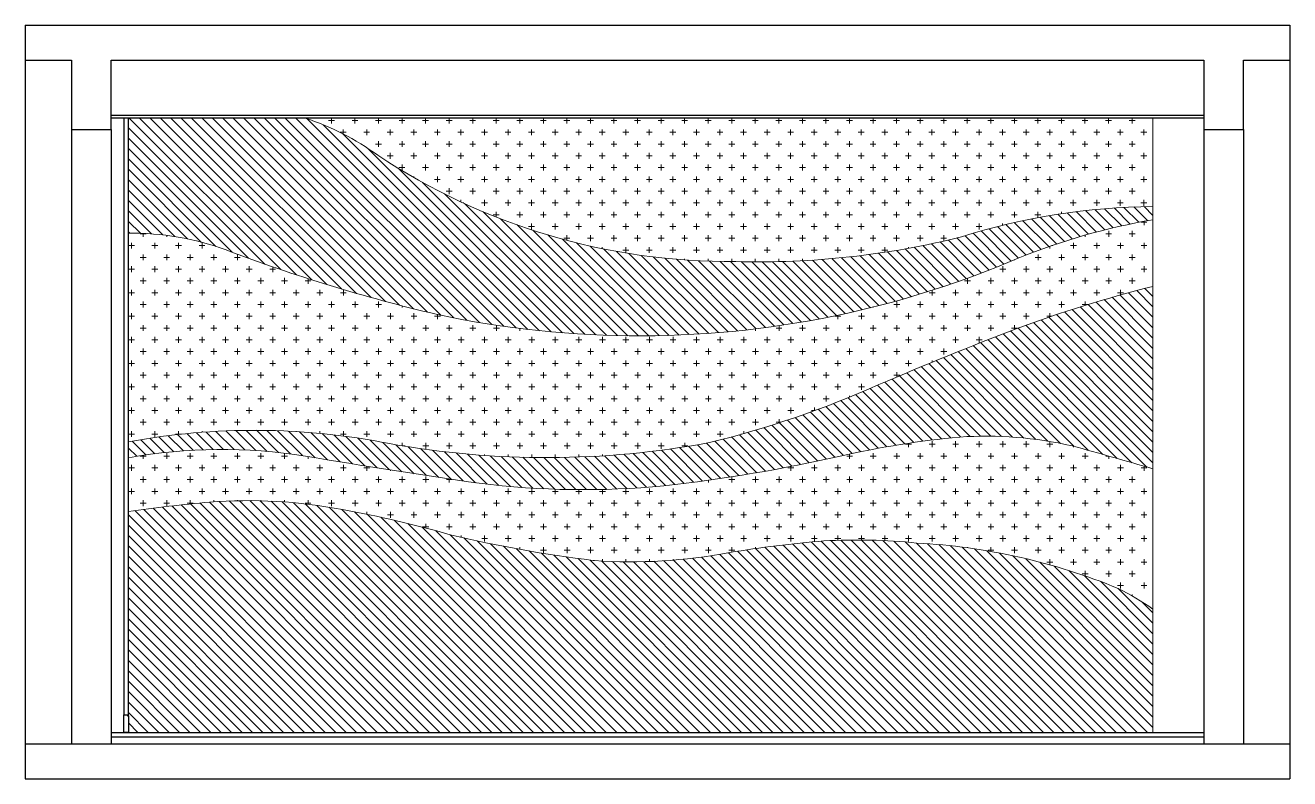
# Model space of a CAD drawing. Header units: millimetres. Extents: x 75500 to 345360, y -224327 to 19532.
# Drawn here: x 150707 to 156162, y -92863 to -89613 of the extents above; entities that cross this region are included whole.
import ezdxf

# ---------------------------------------------------------------- set-up
doc = ezdxf.new("R2010")
doc.units = ezdxf.units.MM
doc.header["$LTSCALE"] = 0.01
for name, color, linetype, lineweight in [('A-WALL', 7, 'Continuous', 30), ('B. no.', 2, 'Continuous', 0), ('furniture section', 7, 'Continuous', 25), ('hatch', 251, 'Continuous', 0)]:
    doc.layers.add(name, color=color, linetype=linetype, lineweight=lineweight)
doc.layers.add('e .05', color=253, linetype='Continuous')

msp = doc.modelspace()

# ---------------------------------------------------------------- hatches: boundary and pattern name
at = {"layer": 'hatch'}
h = msp.add_hatch(dxfattribs=at)
h.set_pattern_fill('ANSI31', color=256, scale=10, angle=90)
h.set_pattern_definition([(135, (151151.785, -90953.135), (-22.45064, -22.45064), [])])
h.paths.add_polyline_path([(151151.8, -90013.4), (151913.1, -90013.4, -0.079307), (152227.4, -90174, 0.15011), (153772.9, -90632.4, 0.068427), (154746.3, -90525.9, -0.074945), (155571.8, -90395.1), (155571.8, -90452.4, 0.054596), (154990.9, -90618, -0.046935), (154255.1, -90854.8, -0.107875), (152479.8, -90859.9, -0.032862), (151573.5, -90582.5, 0.091518), (151151.8, -90510.3)])
h = msp.add_hatch(dxfattribs=at)
h.set_pattern_fill('CROSS', color=256, scale=8)
h.set_pattern_definition([(0, (151913.06, -90633.766), (50.8, 50.8), [25.4, -76.2]), (90, (151925.76, -90646.466), (-50.8, 50.8), [25.4, -76.2])])
h.paths.add_polyline_path([(152227.4, -90174, 0.15011), (153772.9, -90632.4, 0.068427), (154746.3, -90525.9, -0.074945), (155571.8, -90395.1), (155571.8, -90013.4), (151913.1, -90013.4, -0.079307)])
h = msp.add_hatch(dxfattribs=at)
h.set_pattern_fill('CROSS', color=256, scale=8)
h.set_pattern_definition([(0, (151151.785, -91478.25), (50.8, 50.8), [25.4, -76.2]), (90, (151164.485, -91490.95), (-50.8, 50.8), [25.4, -76.2])])
h.paths.add_polyline_path([(151151.8, -91410.4, -0.095126), (152278.4, -91418.1, 0.090571), (153658, -91413.4, 0.045136), (154389.1, -91163.6, -0.009809), (154981.3, -90922.7, -0.027347), (155571.8, -90739.8), (155571.8, -90452.4, 0.054596), (154990.9, -90618, -0.046935), (154255.1, -90854.8, -0.107875), (152479.8, -90859.9, -0.032862), (151573.5, -90582.5, 0.091518), (151151.8, -90510.3)])
h = msp.add_hatch(dxfattribs=at)
h.set_pattern_fill('ANSI31', color=256, scale=10, angle=90)
h.set_pattern_definition([(135, (151151.785, -91616.6), (-22.45064, -22.45064), [])])
h.paths.add_polyline_path([(151915.5, -91471.6, 0.007149), (152665.6, -91589, 0.054408), (153461.9, -91600.1, 0.027313), (154229.1, -91470.7, -0.03315), (154738.3, -91389.5, -0.072263), (155223.1, -91427.5, -0.003083), (155571.8, -91526.5), (155571.8, -90739.8, 0.027347), (154981.3, -90922.7, 0.009809), (154389.1, -91163.6, -0.045136), (153658, -91413.4, -0.090571), (152278.4, -91418.1, 0.095126), (151151.8, -91410.4), (151151.8, -91478.8, -0.083304), (151915.5, -91471.6)])
h = msp.add_hatch(dxfattribs=at)
h.set_pattern_fill('CROSS', color=256, scale=8)
h.set_pattern_definition([(0, (151151.785, -92131.877), (50.8, 50.8), [25.4, -76.2]), (90, (151164.485, -92144.577), (-50.8, 50.8), [25.4, -76.2])])
h.paths.add_polyline_path([(151151.8, -91710.6, -0.013193), (151501.5, -91670.2, -0.066122), (152074.8, -91702.5, -0.024813), (152540.1, -91810.9, 0.029074), (153157, -91921.7, 0.012345), (153161.9, -91922.2, 0.06444), (153744.2, -91888.1, -0.020608), (154152.5, -91837.8, -0.039294), (154553, -91846.8, -0.085044), (155421.7, -92042.7, -0.036285), (155571.8, -92131.9), (155571.8, -91526.5, 0.003083), (155223.1, -91427.5, 0.072263), (154738.3, -91389.5, 0.03315), (154229.1, -91470.7, -0.027313), (153461.9, -91600.1, -0.054408), (152665.6, -91589, -0.007149), (151915.5, -91471.6, 0.083304), (151151.8, -91478.8)])
h = msp.add_hatch(dxfattribs=at)
h.set_pattern_fill('ANSI31', color=256, scale=10, angle=90)
h.set_pattern_definition([(135, (151147.785, -92663.41), (-22.45064, -22.45064), [])])
h.paths.add_polyline_path([(155571.8, -92663.4), (155571.8, -92131.9, 0.036285), (155421.7, -92042.7, 0.085044), (154553, -91846.8, 0.039294), (154152.5, -91837.8, 0.020608), (153744.2, -91888.1, -0.06444), (153161.9, -91922.2, -0.012345), (153157, -91921.7, -0.029074), (152540.1, -91810.9, 0.024813), (152074.8, -91702.5, 0.066122), (151501.5, -91670.2, 0.013193), (151151.8, -91710.6), (151151.8, -92588.4), (151147.8, -92588.4), (151147.8, -92592.4), (151151.8, -92592.4), (151151.8, -92663.4)])

# ---------------------------------------------------------------- linework, layer by layer
at = {"layer": 'A-WALL'}
for p, q in [((150706.8, -89613.4), (156161.8, -89613.4)), ((150906.8, -90063.4), (150906.8, -92713.4)), ((151076.8, -90063.4), (151076.8, -92713.4)), ((155791.8, -90063.4), (155791.8, -92713.4)), ((155961.8, -90063.4), (155961.8, -92713.4)), ((150706.8, -92713.4), (156161.8, -92713.4))]:
    msp.add_line(p, q, dxfattribs=at)
msp.add_lwpolyline([(150706.8, -89763.4), (150906.8, -89763.4), (150906.8, -90063.4), (151076.8, -90063.4), (151076.8, -89763.4), (155791.8, -89763.4), (155791.8, -90063.4), (155961.8, -90063.4), (155961.8, -89763.4), (156161.8, -89763.4)], dxfattribs=at)
at = {"layer": 'B. no.'}
msp.add_lwpolyline([(151151.8, -90013.4), (155571.8, -90013.4), (155571.8, -92663.4), (151151.8, -92663.4)], close=True, dxfattribs=at)
at = {"layer": 'Defpoints'}
for p, q in [((150706.8, -89613.4), (150706.8, -92863.4)), ((156161.8, -89613.4), (156161.8, -92863.4)), ((150706.8, -92863.4), (156161.8, -92863.4))]:
    msp.add_line(p, q, dxfattribs=at)
at = {"layer": 'e .05', "linetype": 'Continuous', "lineweight": 5}
for points in [[(151913.1, -90013.4, -0.079307), (152227.4, -90174, 0.15011), (153772.9, -90632.4, 0.068427), (154746.3, -90525.9, -0.074945), (155571.8, -90395.1, -0.074945)], [(155571.8, -90452.4, 0.054596), (154990.9, -90618, -0.046935), (154255.1, -90854.8, -0.107875), (152479.8, -90859.9, -0.032862), (151573.5, -90582.5, 0.091518), (151151.8, -90510.3)], [(155571.8, -90739.8, 0.027347), (154981.3, -90922.7, 0.009809), (154389.1, -91163.6, -0.045136), (153658, -91413.4, -0.090571), (152278.4, -91418.1, 0.095126), (151151.8, -91410.4)], [(155571.8, -91526.5, 0.003083), (155223.1, -91427.5, 0.072263), (154738.3, -91389.5, 0.03315), (154229.1, -91470.7, -0.027313), (153461.9, -91600.1, -0.054408), (152665.6, -91589, -0.007149), (151915.5, -91471.6, 0.083304), (151151.8, -91478.8)], [(151151.8, -91710.6, -0.013193), (151501.5, -91670.2, -0.066122), (152074.8, -91702.5, -0.024813), (152540.1, -91810.9, 0.029074), (153157, -91921.7, 0.012345), (153161.9, -91922.2, 0.06444), (153744.2, -91888.1, -0.020608), (154152.5, -91837.8, -0.039294), (154553, -91846.8, -0.085044), (155421.7, -92042.7, -0.036285), (155571.8, -92131.9, -0.036285)]]:
    msp.add_lwpolyline(points, format="xyb", dxfattribs=at)
at = {"layer": 'furniture section'}
for p, q in [((151076.8, -92663.4), (155791.8, -92663.4)), ((151076.8, -92683.4), (155791.8, -92683.4))]:
    msp.add_line(p, q, dxfattribs=at)
for points in [[(151076.8, -90001.4), (155791.8, -90001.4), (155791.8, -90013.4), (151076.8, -90013.4)], [(151131.8, -92588.4), (151151.8, -92588.4), (151151.8, -90013.4), (151131.8, -90013.4)], [(151131.8, -92588.4), (151147.8, -92588.4), (151147.8, -92592.4), (151151.8, -92592.4), (151151.8, -92663.4), (151131.8, -92663.4)]]:
    msp.add_lwpolyline(points, close=True, dxfattribs=at)

doc.saveas('drawing.dxf')
